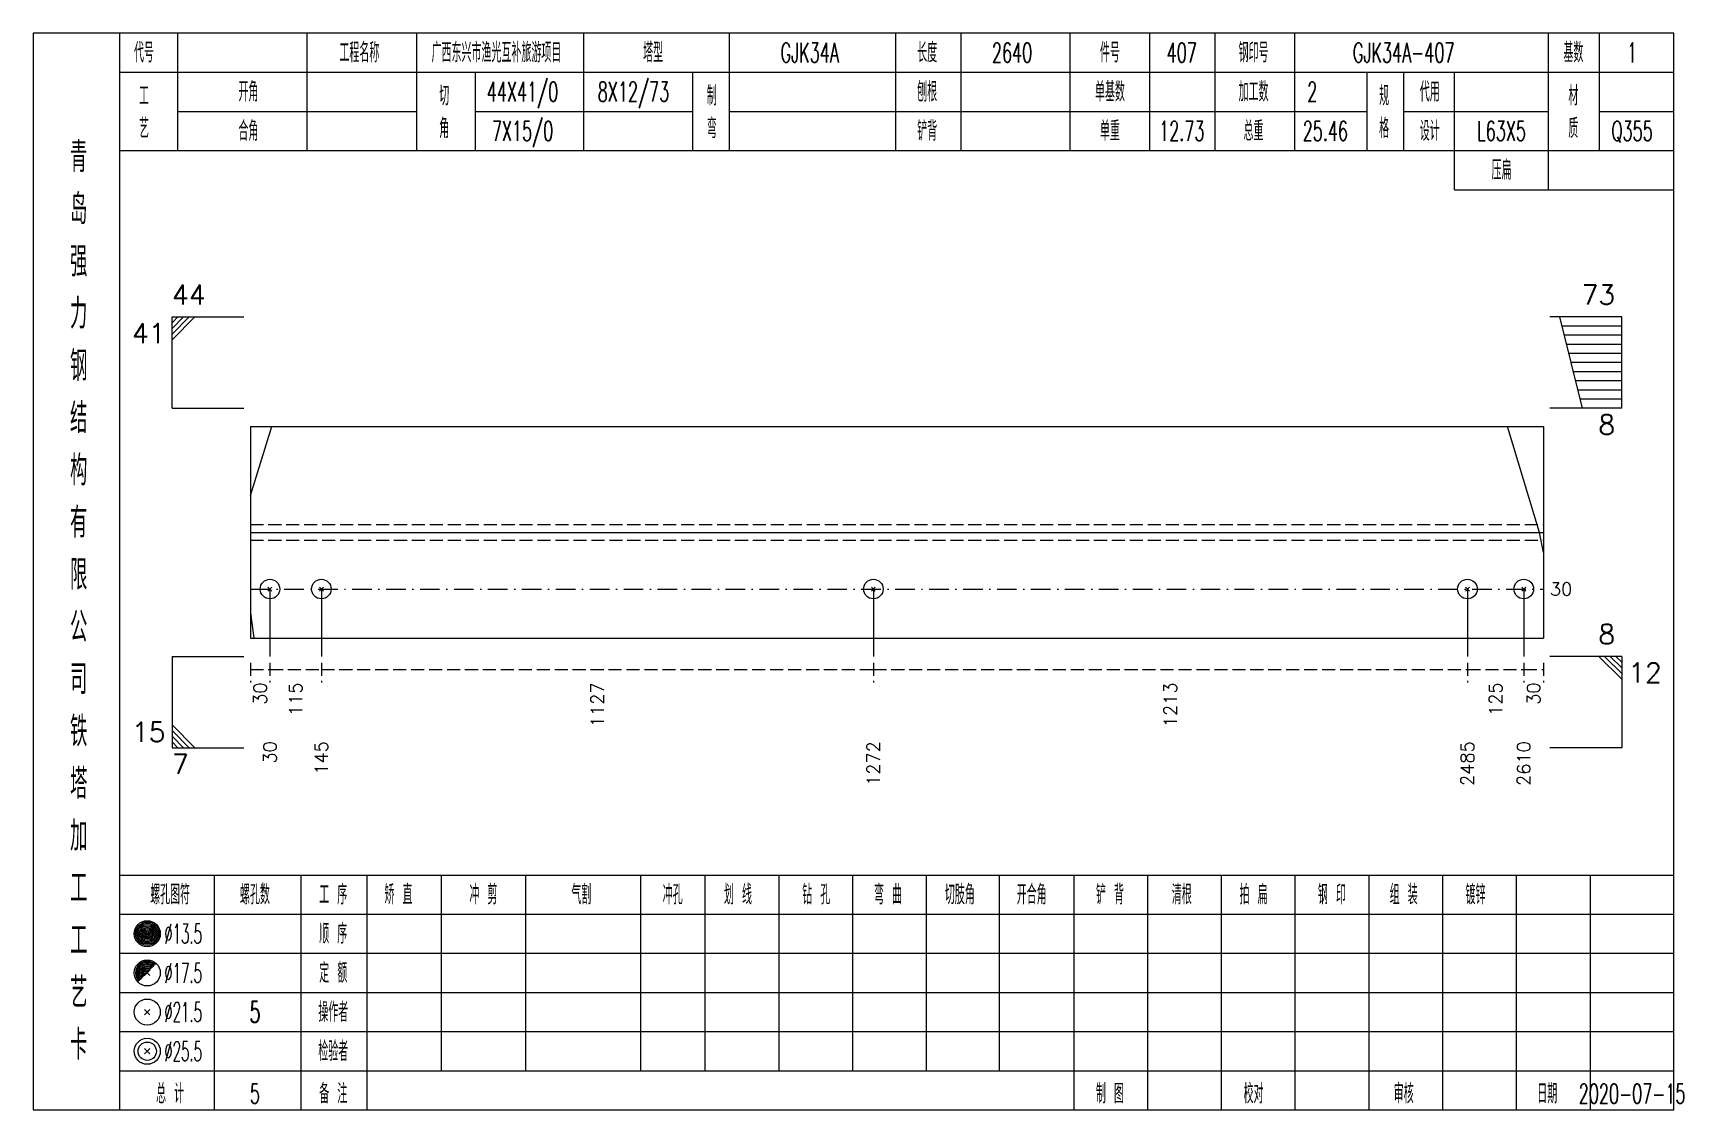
# Model space of a CAD drawing. Extents: x 0 to 2606, y -377 to 6479.
# Drawn here: x 784.2 to 1037.1, y 5075 to 5240 of the extents above; entities that cross this region are included whole.
import ezdxf
from ezdxf.enums import TextEntityAlignment as Align

# ---------------------------------------------------------------- set-up
doc = ezdxf.new("R2010")
doc.units = 0
doc.header["$MEASUREMENT"] = 0
doc.linetypes.add('一点画线', pattern=[5.2, 3, -1, 0.2, -1])
doc.linetypes.add('虚线', pattern=[2.75, 2, -0.75])
doc.layers.get('0').update_dxf_attribs({"linetype": 'CONTINUOUS', "lineweight": 25})
doc.layers.add('1', color=7, linetype='CONTINUOUS', lineweight=25)
doc.layers.add('4', color=7, linetype='CONTINUOUS', lineweight=25)
doc.styles.get("Standard").update_dxf_attribs({"font": 'simplex.shx', "width": 0.7, "height": 3, "bigfont": 'gbhzfs.shx'})

msp = doc.modelspace()

# ---------------------------------------------------------------- texts
at = {"color": 7, "linetype": 'Continuous', "lineweight": 13}
msp.add_text('44', height=3, dxfattribs=at).set_placement((805.5, 5197.5), align=Align.BOTTOM_LEFT)
for s, p in [('73', (1026.6, 5197.5)), ('8', (1026.6, 5145.5)), ('15', (804.5, 5130.5))]:
    msp.add_text(s, height=3, dxfattribs=at).set_placement(p, align=Align.BOTTOM_RIGHT)
for s, p in [('41', (804.5, 5195.5)), ('8', (1026.6, 5181.5))]:
    msp.add_text(s, height=3, dxfattribs=at).set_placement(p, align=Align.TOP_RIGHT)
msp.add_text('30', height=2, dxfattribs=at).set_placement((1016.6, 5154.81), align=Align.MIDDLE_LEFT)
for s, p in [('12', (1028.6, 5143.5)), ('7', (805.5, 5129.5))]:
    msp.add_text(s, height=3, dxfattribs=at).set_placement(p, align=Align.TOP_LEFT)
at = {"color": 8, "linetype": 'Continuous', "lineweight": 9}
for s, p in [('30', (819, 5140.5)), ('115', (824.44, 5140.5)), ('1127', (870.66, 5140.5)), ('1213', (958.46, 5140.5)), ('125', (1008.28, 5140.5)), ('30', (1014.1, 5140.5))]:
    msp.add_text(s, height=2, rotation=90, dxfattribs=at).set_placement(p, align=Align.MIDDLE_RIGHT)
at = {"layer": '1', "color": 7, "linetype": 'Continuous', "lineweight": 13}
for s, p in [('30', (820.5, 5131.5)), ('145', (828.38, 5131.5)), ('1272', (912.95, 5131.5)), ('2485', (1003.97, 5131.5)), ('2610', (1012.6, 5131.5))]:
    msp.add_text(s, height=2, rotation=90, dxfattribs=at).set_placement(p, align=Align.MIDDLE_RIGHT)
at = {"layer": '4', "color": 1, "linetype": 'Continuous', "lineweight": 13}
for s, height, width, p in [('代号', 3, 0.6, (801.2, 5237)), ('工程名称', 3, 0.6, (834.2, 5237)), ('广西东兴市渔光互补旅游项目', 3, 0.6, (855.2, 5237)), ('塔型', 3, 0.6, (879.2, 5237)), ('长度', 3, 0.6, (921.2, 5237)), ('件号', 3, 0.6, (949.2, 5237)), ('钢印号', 3, 0.6, (971.2, 5237)), ('基数', 3, 0.6, (1020.2, 5237)), ('GJK34A', 3, 0.6, (903.2, 5237)), ('2640', 3, 0.6, (934.2, 5237)), ('407', 3, 0.6, (960.2, 5237)), ('GJK34A-407', 3, 0.6, (994.2, 5237)), ('1', 3, 0.6, (1029.2, 5237)), ('工', 3, 0.6, (801.2, 5230.4)), ('开角', 3, 0.6, (817.2, 5231)), ('切', 3, 0.6, (847.2, 5230.4)), ('44X41/0', 3, 0.6, (859.2, 5231)), ('8X12/73', 3, 0.6, (876.2, 5231)), ('制', 3, 0.6, (888.2, 5230.4)), ('刨根', 3, 0.6, (921.2, 5231)), ('单基数', 3, 0.6, (949.2, 5231)), ('加工数', 3, 0.6, (971.2, 5231)), ('2', 3, 0.6, (980.2, 5231)), ('规', 3, 0.6, (991.2, 5230.4)), ('代用', 3, 0.6, (998.2, 5231)), ('材', 3, 0.6, (1020.2, 5230.4)), ('艺', 3, 0.6, (801.2, 5225.4)), ('合角', 3, 0.6, (817.2, 5225)), ('角', 3, 0.6, (847.2, 5225.4)), ('7X15/0', 3, 0.6, (859.2, 5225)), ('弯', 3, 0.6, (888.2, 5225.4)), ('铲背', 3, 0.6, (921.2, 5225)), ('单重', 3, 0.6, (949.2, 5225)), ('12.73', 3, 0.6, (960.2, 5225)), ('总重', 3, 0.6, (971.2, 5225)), ('25.46', 3, 0.6, (982.2, 5225)), ('格', 3, 0.6, (991.2, 5225.4)), ('设计', 3, 0.6, (998.2, 5225)), ('L63X5', 3, 0.6, (1009.2, 5225)), ('质', 3, 0.6, (1020.2, 5225.4)), ('Q355', 3, 0.6, (1029.2, 5225)), ('青', 4.6, 0.8, (791.2, 5221)), ('压扁', 3, 0.6, (1009.2, 5219)), ('岛', 4.6, 0.8, (791.2, 5213)), ('强', 4.6, 0.8, (791.2, 5205)), ('力', 4.6, 0.8, (791.2, 5197)), ('钢', 4.6, 0.8, (791.2, 5189)), ('结', 4.6, 0.8, (791.2, 5181)), ('构', 4.6, 0.8, (791.2, 5173)), ('有', 4.6, 0.8, (791.2, 5165)), ('限', 4.6, 0.8, (791.2, 5157)), ('公', 4.6, 0.8, (791.2, 5149)), ('司', 4.6, 0.8, (791.2, 5141)), ('铁', 4.6, 0.8, (791.2, 5133)), ('塔', 4.6, 0.8, (791.2, 5125)), ('加', 4.6, 0.8, (791.2, 5117)), ('工', 4.6, 0.8, (791.2, 5109)), ('螺孔图符', 3, 0.6, (805.2, 5108)), ('螺孔数', 3, 0.6, (818.2, 5108)), ('工 序', 3, 0.6, (830.2, 5108)), ('矫 直', 3, 0.6, (840.2, 5108)), ('冲 剪', 3, 0.6, (853.2, 5108)), ('气割', 3, 0.6, (868.2, 5108)), ('冲孔', 3, 0.6, (882.2, 5108)), ('划 线', 3, 0.6, (892.2, 5108)), ('钻 孔', 3, 0.6, (904.2, 5108)), ('弯 曲', 3, 0.6, (915.2, 5108)), ('切肢角', 3, 0.6, (926.2, 5108)), ('开合角', 3, 0.6, (937.2, 5108)), ('铲 背', 3, 0.6, (949.2, 5108)), ('清根', 3, 0.6, (960.2, 5108)), ('拍 扁', 3, 0.6, (971.2, 5108)), ('钢 印', 3, 0.6, (983.2, 5108)), ('组 装', 3, 0.6, (994.2, 5108)), ('镀锌', 3, 0.6, (1005.2, 5108)), ('工', 4.6, 0.8, (791.2, 5101)), ('%%C13.5', 3, 0.5, (807.2, 5102)), ('顺 序', 3, 0.6, (830.2, 5102)), ('%%C17.5', 3, 0.5, (807.2, 5096)), ('定 额', 3, 0.6, (830.2, 5096)), ('艺', 4.6, 0.8, (791.2, 5093)), ('操作者', 3, 0.6, (830.2, 5090)), ('%%C21.5', 3, 0.5, (807.2, 5090)), ('5', 3.2, 0.6, (818.2, 5090)), ('卡', 4.6, 0.8, (791.2, 5085)), ('%%C25.5', 3, 0.5, (807.2, 5084)), ('检验者', 3, 0.6, (830.2, 5084)), ('总 计', 3, 0.6, (805.2, 5077.5)), ('备 注', 3, 0.6, (830.2, 5077.5)), ('制 图', 3, 0.6, (949.2, 5077.5)), ('校对', 3, 0.6, (971.2, 5077.5)), ('审核', 3, 0.6, (994.2, 5077.5)), ('日期', 3, 0.6, (1016.2, 5077.5)), ('5', 3, 0.6, (818.2, 5077.5)), ('2020-07-15', 3, 0.6, (1029.2, 5077.5))]:
    msp.add_text(s, height=height, dxfattribs=dict(at, width=width)).set_placement(p, align=Align.MIDDLE_CENTER)

# ---------------------------------------------------------------- linework, layer by layer
at = {"color": 7, "linetype": 'Continuous', "lineweight": 13}
for p, q in [((805.5, 5196.5), (816.5, 5196.5)), ((805.5, 5182.5), (805.5, 5196.5)), ((806.38, 5196.5), (805.5, 5195.62)), ((807.25, 5196.5), (805.5, 5194.75)), ((808.12, 5196.5), (805.5, 5193.88)), ((809, 5196.5), (805.5, 5193)), ((1027.6, 5196.5), (1016.6, 5196.5)), ((1021.6, 5182.5), (1018.1, 5196.5)), ((1027.6, 5182.5), (1027.6, 5196.5)), ((1027.6, 5195.1), (1018.45, 5195.1)), ((1027.6, 5193.7), (1018.8, 5193.7)), ((1027.6, 5192.3), (1019.15, 5192.3)), ((1027.6, 5190.9), (1019.5, 5190.9)), ((1027.6, 5189.5), (1019.85, 5189.5)), ((1027.6, 5188.1), (1020.2, 5188.1)), ((1027.6, 5186.7), (1020.55, 5186.7)), ((1027.6, 5185.3), (1020.9, 5185.3)), ((1027.6, 5183.9), (1021.25, 5183.9)), ((805.5, 5182.5), (816.5, 5182.5)), ((1027.6, 5182.5), (1016.6, 5182.5)), ((817.5, 5169.15), (820.8, 5179.69)), ((1015, 5163.5), (1010.12, 5179.69)), ((1015.6, 5160.42), (1015, 5163.5)), ((820.5, 5154.81), (820.5, 5144.5)), ((828.38, 5154.81), (828.38, 5144.5)), ((912.95, 5154.81), (912.95, 5144.5)), ((1003.97, 5154.81), (1003.97, 5144.5)), ((1012.6, 5154.81), (1012.6, 5144.5)), ((817.5, 5151.16), (818.03, 5147.31)), ((805.5, 5144.5), (816.5, 5144.5)), ((805.5, 5144.5), (805.5, 5130.5)), ((1027.6, 5144.5), (1016.6, 5144.5)), ((1024.1, 5144.5), (1027.6, 5141)), ((1024.97, 5144.5), (1027.6, 5141.88)), ((1025.85, 5144.5), (1027.6, 5142.75)), ((1026.72, 5144.5), (1027.6, 5143.62)), ((1027.6, 5144.5), (1027.6, 5130.5)), ((809, 5130.5), (805.5, 5134)), ((808.12, 5130.5), (805.5, 5133.12)), ((807.25, 5130.5), (805.5, 5132.25)), ((806.38, 5130.5), (805.5, 5131.38)), ((805.5, 5130.5), (816.5, 5130.5)), ((1027.6, 5130.5), (1016.6, 5130.5))]:
    msp.add_line(p, q, dxfattribs=at)
at = {"color": 7, "linetype": 'Continuous', "lineweight": 18}
for p, q in [((817.5, 5179.69), (817.5, 5147.31)), ((817.5, 5179.69), (1015.6, 5179.69)), ((1015.6, 5179.69), (1015.6, 5147.31)), ((817.5, 5163.5), (1015.6, 5163.5))]:
    msp.add_line(p, q, dxfattribs=at)
at = {"color": 1, "linetype": '虚线', "lineweight": 18}
for p, q in [((817.5, 5164.69), (1015.6, 5164.69)), ((817.5, 5162.31), (1015.6, 5162.31))]:
    msp.add_line(p, q, dxfattribs=at)
at = {"color": 3, "linetype": '一点画线', "lineweight": 13}
msp.add_line((817.5, 5154.81), (1015.6, 5154.81), dxfattribs=at)
at = {"color": 8, "linetype": '虚线', "lineweight": 9}
for p, q in [((817.5, 5143.5), (817.5, 5140.5)), ((817.5, 5142.5), (820.5, 5142.5)), ((820.5, 5143.5), (820.5, 5140.5)), ((820.5, 5143.5), (820.5, 5140.5)), ((820.5, 5142.5), (828.38, 5142.5)), ((828.38, 5143.5), (828.38, 5140.5)), ((828.38, 5143.5), (828.38, 5140.5)), ((828.38, 5142.5), (912.95, 5142.5)), ((912.95, 5143.5), (912.95, 5140.5)), ((912.95, 5143.5), (912.95, 5140.5)), ((912.95, 5142.5), (1003.97, 5142.5)), ((1003.97, 5143.5), (1003.97, 5140.5)), ((1003.97, 5143.5), (1003.97, 5140.5)), ((1003.97, 5142.5), (1012.6, 5142.5)), ((1012.6, 5143.5), (1012.6, 5140.5)), ((1012.6, 5143.5), (1012.6, 5140.5)), ((1012.6, 5142.5), (1015.6, 5142.5)), ((1015.6, 5143.5), (1015.6, 5140.5))]:
    msp.add_line(p, q, dxfattribs=at)
at = {"layer": '1', "color": 7, "linetype": 'Continuous', "lineweight": 13}
for p, q in [((820.2, 5154.51), (820.8, 5155.11)), ((820.8, 5154.51), (820.2, 5155.11)), ((828.08, 5154.51), (828.68, 5155.11)), ((828.68, 5154.51), (828.08, 5155.11)), ((912.65, 5154.51), (913.25, 5155.11)), ((913.25, 5154.51), (912.65, 5155.11)), ((1003.67, 5154.51), (1004.27, 5155.11)), ((1004.27, 5154.51), (1003.67, 5155.11)), ((1012.3, 5154.51), (1012.9, 5155.11)), ((1012.9, 5154.51), (1012.3, 5155.11))]:
    msp.add_line(p, q, dxfattribs=at)
at = {"layer": '1', "color": 7, "linetype": 'Continuous', "lineweight": 18}
msp.add_line((817.5, 5147.31), (1015.6, 5147.31), dxfattribs=at)
at = {"layer": '1', "color": 7, "linetype": 'Continuous', "lineweight": 13}
for centre in [(820.5, 5154.81), (828.38, 5154.81), (912.95, 5154.81), (1003.97, 5154.81), (1012.6, 5154.81)]:
    msp.add_circle(centre, 1.5, dxfattribs=at)
at = {"layer": '4', "color": 1, "linetype": 'Continuous', "lineweight": 18}
for p, q in [((797.5, 5075), (797.5, 5240)), ((806.4, 5222), (806.4, 5240)), ((826.2, 5222), (826.2, 5240)), ((843, 5222), (843, 5240)), ((868.6, 5222), (868.6, 5240)), ((890.9, 5222), (890.9, 5240)), ((916.4, 5222), (916.4, 5240)), ((926.4, 5222), (926.4, 5240)), ((943.1, 5222), (943.1, 5240)), ((955.3, 5222), (955.3, 5240)), ((965.3, 5222), (965.3, 5240)), ((977.5, 5222), (977.5, 5240)), ((1016.4, 5216), (1016.4, 5240)), ((1024.2, 5222), (1024.2, 5240)), ((797.5, 5234), (1035.6, 5234)), ((852, 5222), (852, 5234)), ((885.3, 5222), (885.3, 5234)), ((988.6, 5222), (988.6, 5234)), ((994.2, 5222), (994.2, 5234)), ((1002, 5216), (1002, 5234)), ((806.4, 5228), (843, 5228)), ((852, 5228), (885.3, 5228)), ((890.9, 5228), (988.6, 5228)), ((994.2, 5228), (1016.4, 5228)), ((1024.2, 5228), (1035.6, 5228)), ((797.5, 5222), (1035.6, 5222)), ((1002, 5216), (1035.6, 5216)), ((797.5, 5111), (1035.6, 5111)), ((812, 5075), (812, 5111)), ((825.3, 5075), (825.3, 5111)), ((835.4, 5075), (835.4, 5111)), ((846.8, 5081), (846.8, 5111)), ((859.7, 5081), (859.7, 5111)), ((877.3, 5081), (877.3, 5111)), ((887.2, 5081), (887.2, 5111)), ((898.5, 5081), (898.5, 5111)), ((909.8, 5081), (909.8, 5111)), ((921.1, 5081), (921.1, 5111)), ((932.3, 5081), (932.3, 5111)), ((943.7, 5081), (943.7, 5111)), ((955, 5081), (955, 5111)), ((966.3, 5081), (966.3, 5111)), ((977.6, 5081), (977.6, 5111)), ((988.9, 5081), (988.9, 5111)), ((1000.2, 5081), (1000.2, 5111)), ((1011.5, 5081), (1011.5, 5111)), ((1022.8, 5081), (1022.8, 5111)), ((797.5, 5105), (1035.6, 5105)), ((797.5, 5099), (1035.6, 5099)), ((797.5, 5093), (1035.6, 5093)), ((797.5, 5087), (1035.6, 5087)), ((797.5, 5081), (1035.6, 5081)), ((943.7, 5075), (943.7, 5081)), ((955, 5075), (955, 5081)), ((966.3, 5075), (966.3, 5081)), ((977.6, 5075), (977.6, 5081)), ((988.9, 5075), (988.9, 5081)), ((1000.2, 5075), (1000.2, 5081)), ((1011.5, 5075), (1011.5, 5081)), ((1022.8, 5075), (1022.8, 5081))]:
    msp.add_line(p, q, dxfattribs=at)
at = {"layer": '4', "color": 7, "linetype": 'Continuous', "lineweight": 13}
for p, q in [((801.5, 5101.8), (801.9, 5102.2)), ((801.9, 5101.8), (801.5, 5102.2)), ((801.3, 5089.6), (802.1, 5090.4)), ((802.1, 5089.6), (801.3, 5090.4)), ((801.3, 5083.6), (802.1, 5084.4)), ((802.1, 5083.6), (801.3, 5084.4))]:
    msp.add_line(p, q, dxfattribs=at)
at = {"layer": '4', "color": 7, "linetype": 'Continuous', "lineweight": 0}
for p, q in [((801.3, 5095.6), (802.1, 5096.4)), ((801.3, 5096.4), (802.1, 5095.6))]:
    msp.add_line(p, q, dxfattribs=at)
at = {"layer": '4', "color": 1, "linetype": 'Continuous', "lineweight": 18}
msp.add_lwpolyline([(784.2, 5240), (784.2, 5075), (1035.6, 5075), (1035.6, 5240)], close=True, dxfattribs=at)
at = {"layer": '4', "color": 7, "linetype": 'Continuous', "lineweight": 13}
for centre, radius in [((801.7, 5102), 2), ((801.7, 5102), 1.8), ((801.7, 5102), 1.6), ((801.7, 5102), 1.4), ((801.7, 5102), 1.2), ((801.7, 5102), 1), ((801.7, 5102), 0.8), ((801.7, 5102), 0.6), ((801.7, 5102), 0.4), ((801.7, 5102), 0.2), ((801.7, 5096), 2), ((801.7, 5090), 2), ((801.7, 5084), 2), ((801.7, 5084), 1.4)]:
    msp.add_circle(centre, radius, dxfattribs=at)
for radius in [1.8, 1.6, 1.4, 1.2, 1, 0.8, 0.6, 0.4, 0.2]:
    msp.add_arc((801.7, 5096), radius, 45, 225, dxfattribs=at)

msp.set_redraw_order([(e.dxf.handle, doc.entitydb.next_handle()) for e in msp.query("TEXT MTEXT ATTDEF DIMENSION ARC_DIMENSION")])  # texts and dimensions are drawn at this point

doc.saveas('drawing.dxf')
